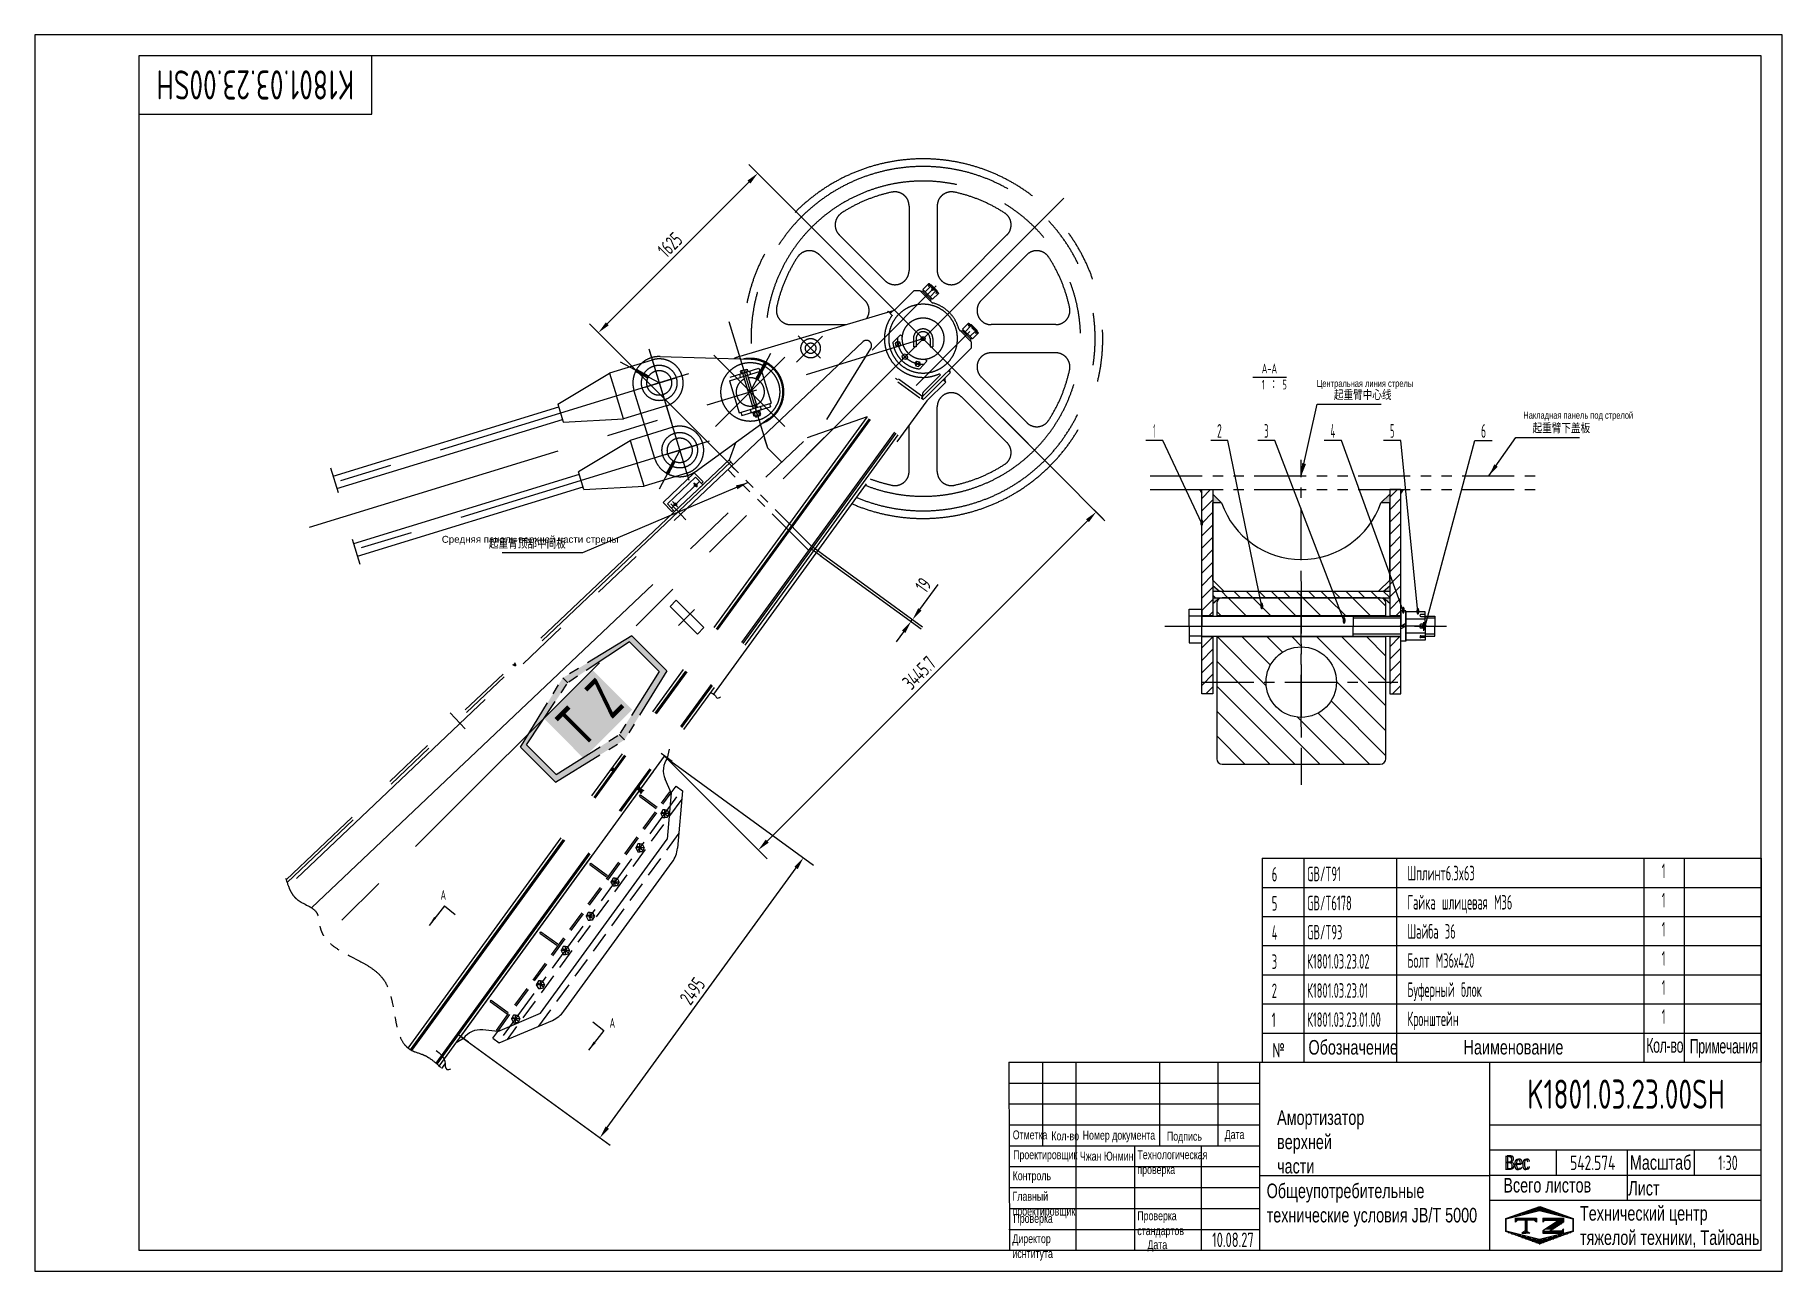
# Model space of a CAD drawing. Header units: millimetres. Extents: x 0 to 12600, y 0 to 8910.
import ezdxf
from ezdxf.enums import TextEntityAlignment as Align

# ---------------------------------------------------------------- set-up
doc = ezdxf.new("R2010")
doc.units = ezdxf.units.MM
doc.header["$LTSCALE"] = 300
for name, pattern in [('F', [0.75, 0.5, -0.25]), ('G', [2, 1.25, -0.25, 0.25, -0.25]), ('K', [2.5, 1.25, -0.25, 0.25, -0.25, 0.25, -0.25])]:
    doc.linetypes.add(name, pattern=pattern)
for name, color, linetype in [('01', 7, 'Continuous'), ('02', 1, 'Continuous'), ('04', 2, 'F'), ('05', 142, 'G'), ('07', 6, 'K'), ('08', 1, 'Continuous'), ('11', 3, 'Continuous'), ('THICK', 7, 'Continuous')]:
    doc.layers.add(name, color=color, linetype=linetype)
doc.styles.add('HZLIB', font='TXT.shx', dxfattribs={"width": 0.5, "height": 105})
doc.styles.get("Standard").update_dxf_attribs({"font": 'isocp', "width": 0.707, "bigfont": 'intecad.shx'})
doc.dimstyles.new('INTE', dxfattribs={"dimscale": 30, "dimtxt": 3.5, "dimasz": 3, "dimexe": 3, "dimexo": 0, "dimgap": 1, "dimtad": 1, "dimdec": 1, "dimdsep": 46, "dimtxsty": 'Standard', "dimcen": 0, "dimclrd": 1, "dimclre": 1, "dimclrt": 3, "dimaunit": 1, "dimadec": 0, "dimazin": 0, "dimtfac": 1, "dimtdec": 1, "dimtmove": 0, "dimatfit": 0, "dimfxl": 0, "dimarcsym": 0})
pattern_1 = [(45, (-46673.03, -13507.96), (-44.90128, 44.90128), [])]

msp = doc.modelspace()

# ---------------------------------------------------------------- texts
at = {"style": 'HZLIB', "width": 0.5}
for s, p in [('6', (8920, 2807.67)), ('GB/T91', (9174.55, 2809.91)), ('Шплинт6.3x63', (9897.51, 2815.61)), ('1', (11732.17, 2831.03)), ('5', (8920, 2597.67)), ('GB/T6178', (9174.55, 2599.91)), ('Гайка шлицевая М36', (9897.51, 2605.61)), ('1', (11732.17, 2621.03)), ('4', (8920, 2387.67)), ('GB/T93', (9174.55, 2389.91)), ('Шайба 36', (9897.51, 2395.61)), ('1', (11732.17, 2411.03)), ('3', (8920, 2177.67)), ('К1801.03.23.02', (9174.55, 2179.91)), ('Болт М36х420', (9897.51, 2185.61)), ('1', (11732.17, 2201.03)), ('2', (8920, 1967.67)), ('К1801.03.23.01', (9174.55, 1969.91)), ('Буферный блок', (9897.51, 1975.61)), ('1', (11732.17, 1991.03)), ('1', (8920, 1757.67)), ('К1801.03.23.01.00', (9174.55, 1759.91)), ('Кронштейн', (9897.51, 1765.61)), ('1', (11732.17, 1781.03))]:
    msp.add_text(s, height=105, dxfattribs=at).set_placement(p)
at = {"layer": '01', "attachment_point": 1}
for s, insert, char_height in [('{\\fArial|b0|i0|c204|p34;\\C3;Центральная линия стрелы}', (9244.74, 6423.48), 50), ('{\\fArial|b0|i0|c204|p34;\\C3;Накладная панель под стрелой}', (10734, 6193.66), 50), ('{\\fArial|b0|i0|c204|p34;\\W1;\\C3;Средняя панель верхней части стрелы}', (2934.16, 5299.46), 50), ('{\\Fisocp,intecad|c204;№}', (8924.55, 1643.58), 105), ('{\\fArial|b0|i0|c204|p34;Обозначение}', (9184.57, 1665.15), 105), ('{\\fArial|b0|i0|c204|p34;Наименование}', (10303.01, 1666.02), 105), ('{\\fArial|b0|i0|c204|p34;\\W0.607;\\T0.95;Кол-во}', (11621.06, 1678.87), 105), ('{\\fArial|b0|i0|c204|p34;\\W0.607;\\T0.95;Примечания}', (11934.78, 1673.54), 105), ('{\\fArial|b0|i0|c204|p34;Отметка}', (7051.92, 1013.64), 64.2362), ('{\\fArial|b0|i0|c204|p34;Номер документа}', (7556.14, 1011.2), 64.2362), ('{\\fArial|b0|i0|c204|p34;Дата}', (8580.37, 1016.11), 64.2362), ('{\\fArial|b0|i0|c204|p34;Кол-во}', (7330.5, 1006.25), 64.2362), ('{\\fArial|b0|i0|c204|p34;Подпись}', (8163.75, 1003.79), 64.2362), ('{\\fArial|b0|i0|c204|p34;Проектировщик}', (7054.75, 870.16), 64.2362), ('{\\fArial|b0|i0|c204|p34;\\C3;Чжан Юнмин}', (7536.43, 860.29), 64.2362), ('{\\fArial|b0|i0|c204|p34;Технологическая\\Pпроверка}', (7950.84, 870.64), 64.2362), ('{\\fArial|b0|i0|c204|p34;Вес}', (10607.53, 835.62), 104.9192), ('{\\fArial|b0|i0|c204|p34;Контроль}', (7051.06, 718.85), 64.2362), ('{\\fArial|b0|i0|c204|p34;Общеупотребительные\\Pтехнические условия \\fArial|b0|i0|c0|p34;JB/T 5000}', (8883.02, 630.54), 105), ('{\\fArial|b0|i0|c204|p34;Главный\\Pпроектировщик}', (7050.49, 571), 64.2362), ('{\\fArial|b0|i0|c204|p34;Проверка}', (7056.77, 411.24), 64.2362), ('{\\fArial|b0|i0|c204|p34;Проверка\\Pстандартов}', (7950.22, 430.33), 64.2362), ('{\\fArial|b0|i0|c204|p34;Технический центр\\Pтяжелой техники, Тайюань}', (11142.58, 468.32), 105), ('{\\fArial|b0|i0|c204|p34;Директор\\Pиснтитута}', (7049.5, 265.3), 64.2362), ('{\\fArial|b0|i0|c204|p34;Дата}', (8023.2, 222.36), 64.2362)]:
    msp.add_mtext(s, dxfattribs=dict(at, insert=insert, char_height=char_height))
at = {"layer": '01', "insert": (8958.2, 1158.59), "char_height": 105, "width": 4.2806, "attachment_point": 1}
msp.add_mtext('{\\fArial|b0|i0|c204|p34;\\C3;Амортизатор верхней части}', dxfattribs=at)
at = {"layer": '02', "width": 0.605172}
for p, p2 in [((8402.67, 5369.31), (8426.67, 5369.31)), ((8835.65, 4769.06), (8859.65, 4769.06)), ((9429.6, 4664.21), (9453.6, 4664.21)), ((9856.67, 4738.06), (9880.67, 4738.06)), ((9961.49, 4730.76), (9985.49, 4730.76)), ((10010.78, 4619.42), (10034.78, 4619.42))]:
    msp.add_text('\\M+5A1F1', height=40, dxfattribs=at).set_placement(p, p2, align=Align.FIT)
at = {"layer": '02', "color": 3, "insert": (3828.33, 5206.18), "char_height": 70, "attachment_point": 9}
msp.add_mtext('起重臂顶部中间板', dxfattribs=at)
at = {"layer": '05', "char_height": 104.9612, "attachment_point": 1}
for s, insert in [('{\\fArial|b0|i0|c204|p34;\\C250;Вес}', (10594.87, 832.54)), ('{\\fArial|b0|i0|c204|p34;\\C0;Масштаб}', (11502.53, 835.12)), ('{\\fArial|b0|i0|c204|p34;\\C0;Всего листов}', (10590.19, 671.05)), ('{\\fArial|b0|i0|c204|p34;\\C0;Лист}', (11491.38, 649.74))]:
    msp.add_mtext(s, dxfattribs=dict(at, insert=insert))
at = {"layer": '07', "color": 3, "char_height": 70, "attachment_point": 7}
for s, insert in [('起重臂中心线', (9367.97, 6277.7)), ('起重臂下盖板', (10800.48, 6038.08))]:
    msp.add_mtext(s, dxfattribs=dict(at, insert=insert))
at = {"layer": '11', "width": 0.696129}
msp.add_text('K1801.03.23.00SH', height=210, rotation=180, dxfattribs=at).set_placement((2303.03, 8655), (876.97, 8655), align=Align.FIT)
at = {"layer": '11'}
for s, height, width, p, p2 in [('1', 98.99, 0.404, (8065.82, 6006.2), (8079.81, 6006.2)), ('2', 98.99, 0.562593, (8525.09, 6006.2), (8559.06, 6006.2)), ('3', 98.99, 0.527686, (8865.5, 6006.2), (8896.39, 6006.2)), ('4', 98.99, 0.543846, (9343.3, 6006.2), (9378.29, 6006.2)), ('5', 98.99, 0.527686, (9772.74, 6006.2), (9803.63, 6006.2)), ('6', 98.99, 0.600695, (10429.43, 6006.2), (10465.08, 6006.2)), ('K1801.03.23.00SH', 210, 0.696129, (10761.97, 1170), (12188.03, 1170)), ('542.574', 105, 0.683692, (11071.68, 727.5), (11398.32, 727.5)), ('1:30', 105, 0.655288, (12139.45, 727.5), (12280.55, 727.5)), ('10.08.27', 105, 0.642055, (8490, 172.5), (8790, 172.5))]:
    msp.add_text(s, height=height, dxfattribs=dict(at, width=width)).set_placement(p, p2, align=Align.FIT)
at = {"layer": '11', "color": 3, "linetype": 'Continuous', "char_height": 70, "attachment_point": 1}
for s, insert, width in [('A-A\\P1 ： 5', (8847.8, 6541.09), 762.362), ('A', (2924.79, 2746), 93.482), ('A', (4144.05, 1824.15), 93.482)]:
    msp.add_mtext(s, dxfattribs=dict(at, insert=insert, width=width))

# ---------------------------------------------------------------- blocks, each defined once
blk = doc.blocks.new('rewr')
at = {"layer": '07', "linetype": 'K', "ltscale": 5}
for points in [[(8861, 8584), (8875, 8570), (8900, 8595)], [(9268, 8080), (9268, 8109), (9253, 8095)], [(9300, 8150), (9301, 8170), (9291, 8160)], [(9102, 7971), (9094, 7961), (9110, 7949)], [(6164, 6054), (6149, 6040), (6169, 6031), (6173, 6035)], [(6860, 5291), (6853, 5281), (6855, 5281), (6874, 5284)], [(6879, 5282), (6874, 5284), (6855, 5281), (6875, 5276)]]:
    blk.add_hatch(color=6, dxfattribs=at).paths.add_polyline_path(points)
at = {"layer": '07', "linetype": 'K'}
for points in [[(6509, 5945), (7007, 6249), (7259, 5997), (6955, 5499), (6917, 5537), (7205, 5992), (6991, 6206), (6545, 5910)], [(6509, 5945), (6205, 5447), (6457, 5195), (6955, 5499), (6917, 5537), (6462, 5249), (6248, 5463), (6545, 5910)]]:
    blk.add_hatch(color=6, dxfattribs=at).paths.add_polyline_path(points)
at = {"layer": '07', "linetype": 'K', "ltscale": 5}
h = blk.add_hatch(color=6, dxfattribs=at)
h.paths.add_polyline_path([(6869, 5303), (6860, 5291), (6875, 5276)])
h.paths.add_polyline_path([(6860, 5291), (6855, 5283), (6858, 5280), (6875, 5276)])
h.paths.add_polyline_path([(6855, 5283), (6853, 5281), (6858, 5280)])
h = blk.add_hatch(color=6, dxfattribs=at)
h.paths.add_polyline_path([(6869, 5303), (6860, 5291), (6874, 5284), (6881, 5285)])
h.paths.add_polyline_path([(6874, 5284), (6879, 5282), (6881, 5285)])
h = blk.add_hatch(color=6, dxfattribs=at)
h.paths.add_polyline_path([(7063, 5135), (7065, 5138), (7051, 5152), (7044, 5141)])
h.paths.add_polyline_path([(7061, 5166), (7051, 5152), (7065, 5138), (7070, 5143)])
h = blk.add_hatch(color=6, dxfattribs=at)
h.paths.add_polyline_path([(7066, 5139), (7061, 5131), (7076, 5110), (7084, 5121)])
h.paths.add_polyline_path([(7071, 5145), (7066, 5139), (7084, 5121), (7095, 5135)])
at = {"layer": '02'}
for points in [[(7575, 5838), (7610, 5817), (7621, 5801), (7648, 5809)], [(5597, 3259), (5658, 3182), (5674, 3124), (5702, 3127)]]:
    blk.add_spline(points, degree=3, dxfattribs=at)
at = {"layer": '07', "color": 6, "linetype": 'K', "ltscale": 5}
for p, q in [((8095, 9404), (10122, 7377)), ((10122, 9404), (8095, 7377)), ((9007, 9347), (9007, 8882)), ((9210, 9347), (9210, 8882)), ((8503, 9139), (8832, 8810)), ((9713, 9139), (9384, 8810)), ((8360, 8995), (8689, 8666)), ((9856, 8995), (9527, 8666)), ((9425, 8707), (4792, 4074)), ((9202, 8772), (8740, 8309)), ((8751, 8747), (10407, 7092)), ((8902, 8597), (9041, 8736)), ((9086, 8736), (9041, 8736)), ((9168, 8654), (9086, 8736)), ((9094, 8728), (9102, 8736)), ((9102, 8736), (9166, 8672)), ((9147, 8787), (9106, 8746)), ((9176, 8676), (9106, 8746)), ((9113, 8739), (9106, 8732)), ((9166, 8771), (9124, 8728)), ((9157, 8783), (9146, 8773)), ((9151, 8768), (9146, 8773)), ((9155, 8785), (9147, 8787)), ((9161, 8779), (9151, 8768)), ((9216, 8724), (9155, 8785)), ((9201, 8736), (9159, 8693)), ((9165, 8777), (9164, 8776)), ((9165, 8777), (9208, 8735)), ((9169, 8777), (9165, 8777)), ((9190, 8739), (9167, 8761)), ((9181, 8759), (9168, 8746)), ((9168, 8746), (9177, 8738)), ((9208, 8739), (9169, 8777)), ((9218, 8717), (9176, 8676)), ((9189, 8751), (9177, 8738)), ((9209, 8731), (9199, 8720)), ((9199, 8720), (9203, 8716)), ((9214, 8726), (9203, 8716)), ((9208, 8735), (9206, 8734)), ((9208, 8739), (9208, 8735)), ((9216, 8724), (9218, 8717)), ((8900, 8595), (7786, 8263)), ((8857, 8588), (8849, 8580)), ((8886, 8559), (8857, 8588)), ((8902, 8597), (9013, 8486)), ((9166, 8672), (9159, 8664)), ((9170, 8683), (9163, 8676)), ((7707, 8514), (7985, 7605)), ((8152, 8492), (8554, 8492)), ((9372, 8451), (9454, 8369)), ((9389, 8449), (9381, 8441)), ((9454, 8385), (9389, 8449)), ((9434, 8500), (9393, 8459)), ((9393, 8459), (9464, 8389)), ((9400, 8452), (9393, 8445)), ((9453, 8484), (9411, 8441)), ((9444, 8496), (9433, 8486)), ((9438, 8481), (9433, 8486)), ((9442, 8498), (9434, 8500)), ((9448, 8492), (9438, 8481)), ((9503, 8437), (9442, 8498)), ((9488, 8448), (9446, 8406)), ((9452, 8490), (9451, 8489)), ((9495, 8448), (9452, 8490)), ((9456, 8490), (9452, 8490)), ((9456, 8490), (9495, 8452)), ((9456, 8472), (9479, 8450)), ((9496, 8444), (9486, 8433)), ((9495, 8448), (9493, 8446)), ((9495, 8452), (9495, 8448)), ((10065, 8492), (9599, 8492)), ((8673, 8369), (4530, 4444)), ((4683, 7033), (9108, 8391)), ((7130, 8317), (7419, 7371)), ((8195, 8221), (8382, 8408)), ((8369, 8250), (8207, 8412)), ((8414, 7809), (8731, 8321)), ((8945, 8419), (8890, 8363)), ((8908, 8357), (8915, 8364)), ((8913, 8337), (8908, 8357)), ((8912, 8336), (8942, 8366)), ((8913, 8365), (8941, 8338)), ((8933, 8332), (8913, 8337)), ((8921, 8371), (8915, 8364)), ((8941, 8365), (8921, 8371)), ((8940, 8339), (8933, 8332)), ((8940, 8339), (8947, 8345)), ((8947, 8345), (8941, 8365)), ((8945, 8419), (8960, 8404)), ((9038, 8391), (9038, 8331)), ((9058, 8331), (9038, 8331)), ((9057, 8053), (9446, 8442)), ((9058, 8391), (9058, 8331)), ((9454, 8323), (9102, 7971)), ((9158, 8391), (9158, 8331)), ((9158, 8331), (9178, 8331)), ((9178, 8391), (9178, 8331)), ((9446, 8377), (9454, 8385)), ((9457, 8396), (9450, 8388)), ((9454, 8369), (9454, 8323)), ((9505, 8430), (9464, 8389)), ((9486, 8433), (9490, 8429)), ((9501, 8439), (9490, 8429)), ((9503, 8437), (9505, 8430)), ((7154, 8237), (6847, 8143)), ((7205, 8072), (6925, 8221)), ((7134, 8303), (7293, 7785)), ((7210, 8262), (7869, 8242)), ((7598, 8271), (8112, 7757)), ((8112, 8257), (7612, 7757)), ((7862, 8007), (8011, 8287)), ((7903, 8101), (7966, 8218)), ((7916, 8094), (7979, 8211)), ((7957, 8205), (7965, 8219)), ((7972, 8197), (7980, 8211)), ((8958, 8266), (8965, 8273)), ((8963, 8246), (8958, 8266)), ((8962, 8245), (8992, 8275)), ((8963, 8274), (8991, 8246)), ((8983, 8240), (8963, 8246)), ((8971, 8279), (8965, 8273)), ((8991, 8274), (8971, 8279)), ((8990, 8247), (8983, 8240)), ((8990, 8247), (8997, 8254)), ((8997, 8254), (8991, 8274)), ((9056, 8223), (9049, 8216)), ((9049, 8216), (9055, 8196)), ((9053, 8195), (9084, 8225)), ((9083, 8196), (9055, 8224)), ((9055, 8196), (9075, 8190)), ((9056, 8223), (9063, 8229)), ((9063, 8229), (9083, 8224)), ((9075, 8190), (9081, 8197)), ((9136, 8228), (9081, 8172)), ((9088, 8204), (9081, 8197)), ((9083, 8224), (9088, 8204)), ((9122, 8242), (9136, 8228)), ((9315, 8184), (9203, 8295)), ((10065, 8289), (9599, 8289)), ((7417, 8137), (4757, 7321)), ((5395, 3276), (8909, 8107)), ((5412, 3265), (8930, 8102)), ((5421, 3260), (8926, 8080)), ((6473, 7919), (6847, 8143)), ((6847, 8143), (6898, 7978)), ((7122, 8107), (7033, 8155)), ((7047, 8146), (7033, 8154)), ((7129, 8120), (7040, 8168)), ((7055, 8161), (7041, 8169)), ((7103, 8041), (7324, 8109)), ((7711, 8088), (7943, 8158)), ((7711, 8088), (7782, 7856)), ((7717, 8114), (7923, 8178)), ((7783, 8135), (7790, 8112)), ((7814, 8164), (7790, 8156)), ((7790, 8156), (7795, 8139)), ((7795, 8139), (7820, 8146)), ((7805, 8142), (7800, 8160)), ((7805, 8142), (7883, 7887)), ((7814, 8164), (7839, 8171)), ((7844, 8153), (7820, 8146)), ((7834, 8150), (7829, 8168)), ((7834, 8150), (7912, 7896)), ((7839, 8171), (7844, 8153)), ((7856, 8157), (7863, 8134)), ((7923, 8178), (7930, 8155)), ((7943, 8158), (8013, 7927)), ((8909, 8107), (8924, 8096)), ((8926, 8080), (9085, 7965)), ((8930, 8102), (9105, 7975)), ((9234, 8130), (9108, 8005)), ((9305, 8146), (9117, 7958)), ((9271, 8077), (9136, 7942)), ((9234, 8130), (9226, 8138)), ((9271, 8077), (9253, 8095)), ((9268, 8080), (9268, 8109)), ((9305, 8146), (9291, 8160)), ((9300, 8150), (9301, 8170)), ((9856, 7786), (9527, 8115)), ((5596, 3168), (9096, 7981)), ((5604, 3162), (9105, 7975)), ((5619, 3148), (9117, 7958)), ((6948, 7813), (6898, 7978)), ((7022, 8016), (7073, 7851)), ((7598, 5828), (9137, 7944)), ((9110, 7949), (9094, 7961)), ((9110, 7949), (9102, 7971)), ((9713, 7642), (9384, 7971)), ((4853, 7399), (6480, 7899)), ((6473, 7919), (6513, 7791)), ((6513, 7788), (6948, 7813)), ((7255, 7907), (6948, 7813)), ((7073, 7851), (7120, 7696)), ((7464, 7431), (7999, 7817)), ((7782, 7856), (8013, 7927)), ((7794, 7860), (7801, 7837)), ((7801, 7837), (8008, 7900)), ((7861, 7881), (7868, 7858)), ((7877, 7907), (7891, 7912)), ((7886, 7888), (7880, 7908)), ((7906, 7916), (7891, 7912)), ((7900, 7833), (7902, 7826)), ((7902, 7826), (7916, 7830)), ((7909, 7895), (7903, 7915)), ((7905, 7827), (7903, 7834)), ((7931, 7835), (7916, 7830)), ((7928, 7834), (7926, 7841)), ((7929, 7841), (7931, 7835)), ((7934, 7903), (7941, 7880)), ((8001, 7923), (8008, 7900)), ((8705, 7828), (8273, 7675)), ((9210, 7434), (9210, 7899)), ((4881, 7310), (6507, 7809)), ((5797, 5329), (8414, 7809)), ((7303, 7752), (6996, 7657)), ((7120, 7696), (7171, 7530)), ((9007, 7434), (9007, 7764)), ((7566, 7652), (4864, 6823)), ((6622, 7434), (6996, 7657)), ((6996, 7657), (7047, 7492)), ((7353, 7586), (7204, 7306)), ((7252, 7555), (7488, 7627)), ((7756, 7641), (7709, 7514)), ((7963, 7676), (7985, 7605)), ((7985, 7605), (8091, 7499)), ((7712, 7521), (4514, 4491)), ((7721, 7502), (4521, 4470)), ((4835, 7459), (4889, 7281)), ((7097, 7327), (7047, 7492)), ((7264, 7436), (7256, 7422)), ((7305, 7511), (7257, 7421)), ((7318, 7504), (7270, 7415)), ((7709, 7514), (7738, 7485)), ((5002, 6914), (6629, 7413)), ((5029, 6824), (6656, 7323)), ((6662, 7303), (6623, 7431)), ((6662, 7303), (7097, 7327)), ((7404, 7422), (7097, 7327)), ((7233, 7211), (7458, 7424)), ((7467, 7392), (7265, 7200)), ((7279, 7428), (7271, 7414)), ((7496, 7361), (7293, 7170)), ((7519, 7337), (7316, 7146)), ((7482, 7321), (7454, 7351)), ((7458, 7424), (7521, 7358)), ((7519, 7337), (7467, 7392)), ((7510, 7347), (7521, 7358)), ((7233, 7211), (7296, 7144)), ((7316, 7146), (7265, 7200)), ((7288, 7200), (7397, 7085)), ((7298, 7174), (7348, 7222)), ((7300, 7218), (7340, 7176)), ((7335, 7181), (7309, 7209)), ((7296, 7144), (7307, 7155)), ((5048, 6764), (4993, 6943)), ((7283, 6460), (7328, 6506)), ((7481, 6262), (7283, 6460)), ((7526, 6308), (7328, 6506)), ((7345, 6324), (7459, 6438)), ((7481, 6262), (7526, 6308)), ((6173, 6035), (6164, 6054)), ((6169, 6031), (6149, 6040)), ((6171, 6033), (6157, 6047)), ((6171, 6033), (6157, 6047)), ((5697, 5693), (5806, 5578)), ((4698, 4288), (5803, 5335)), ((6881, 5285), (6869, 5303)), ((6881, 5285), (6853, 5281)), ((6853, 5281), (6875, 5276)), ((6879, 5282), (6860, 5291)), ((7070, 5143), (7061, 5166)), ((7063, 5135), (7044, 5141)), ((7065, 5138), (7049, 5149)), ((7065, 5138), (7051, 5152)), ((7061, 5131), (7076, 5110)), ((7071, 5145), (7095, 5135)), ((5637, 3131), (5661, 3164))]:
    blk.add_line(p, q, dxfattribs=at)
at = {"layer": '07', "color": 6, "linetype": 'K'}
for p, q in [((7882, 7854), (7907, 7862)), ((7890, 7830), (7882, 7854)), ((7905, 7869), (7883, 7862)), ((7883, 7862), (7885, 7855)), ((7885, 7855), (7907, 7862)), ((7914, 7837), (7890, 7830)), ((7900, 7833), (7892, 7857)), ((7907, 7862), (7900, 7867)), ((7904, 7871), (7907, 7860)), ((7905, 7869), (7926, 7875)), ((7905, 7869), (7911, 7863)), ((7915, 7836), (7906, 7863)), ((7931, 7869), (7907, 7862)), ((7929, 7868), (7907, 7862)), ((7914, 7837), (7939, 7844)), ((7929, 7841), (7921, 7866)), ((7926, 7875), (7929, 7868)), ((7939, 7844), (7931, 7869)), ((8284, 6863), (7700, 7447)), ((8306, 6894), (7727, 7473)), ((8375, 6821), (8295, 6879)), ((8386, 6836), (8306, 6894)), ((7007, 6249), (6509, 5945)), ((6991, 6206), (6545, 5910)), ((6991, 6206), (7205, 5992)), ((7007, 6249), (7259, 5997)), ((6205, 5447), (6509, 5945)), ((6545, 5910), (6509, 5945)), ((6545, 5910), (6509, 5945)), ((7205, 5992), (6917, 5537)), ((7259, 5997), (6955, 5499)), ((6248, 5463), (6545, 5910)), ((6205, 5447), (6457, 5195)), ((6248, 5463), (6462, 5249)), ((6457, 5195), (6955, 5499)), ((6462, 5249), (6917, 5537)), ((6917, 5537), (6955, 5499)), ((6917, 5537), (6955, 5499)), ((7299, 5342), (7219, 5400)), ((5829, 3321), (5749, 3379))]:
    blk.add_line(p, q, dxfattribs=at)
at = {"layer": '07', "color": 6, "linetype": 'K', "ltscale": 5}
for centre, radius in [((9179, 8749), 5.25), ((9108, 8391), 150), ((8297, 8322), 70), ((8297, 8322), 38), ((9108, 8391), 13.9), ((7205, 8072), 128), ((7862, 8007), 212), ((7205, 8072), 89.5), ((7353, 7587), 128), ((7353, 7586), 89.5), ((7468, 7335), 8.75), ((7321, 7196), 8.75)]:
    blk.add_circle(centre, radius, dxfattribs=at)
for centre, radius, start, end in [((9108, 8391), 1296, 246.7472, 185.2182), ((9108, 8391), 1241, 247.3165, 184.7134), ((9108, 8391), 1136, 248.5718, 183.601), ((9108, 8391), 1080, 102.0097, 122.9903), ((8905, 9347), 102, 360, 102.0097), ((9312, 9347), 102, 77.9903, 180), ((9108, 8391), 1080, 57.0097, 77.9903), ((8576, 9211), 102, 122.9903, 225), ((9641, 9211), 102, 315, 57.0097), ((9108, 8391), 1080, 147.0097, 167.9903), ((8288, 8923), 102, 45, 147.0097), ((9928, 8923), 102, 32.9903, 135), ((9108, 8391), 1080, 12.0097, 32.9903), ((8905, 8882), 102, 225, 360), ((9312, 8882), 102, 180, 315), ((9128, 8729), 61.2, 62.4351, 71.9567), ((9148, 8765), 18.9, 15.7192, 44.352), ((9060, 8618), 186, 49.4, 55.2413), ((9048, 8629), 186, 34.7587, 40.6), ((9196, 8717), 18.9, 45.648, 74.2808), ((9159, 8698), 61.2, 18.0433, 27.5649), ((8152, 8594), 102, 167.9903, 270), ((8617, 8594), 102, 325.0758, 45), ((9108, 8391), 248, 45, 135), ((9186, 8672), 25, 225, 254.5573), ((9108, 8391), 267, 15.4427, 74.5573), ((9599, 8594), 102, 135, 270), ((10065, 8594), 102, 270, 12.0097), ((9108, 8391), 279, 142.8281, 295.0926), ((9108, 8391), 248, 135, 225), ((9108, 8391), 70, 0, 180), ((9108, 8391), 248, 315, 45), ((9390, 8468), 25, 195.4427, 225), ((9415, 8442), 61.2, 62.4351, 71.9567), ((9435, 8478), 18.9, 15.7192, 44.352), ((9347, 8331), 186, 49.4, 55.2413), ((9335, 8342), 186, 34.7587, 40.6), ((9483, 8430), 18.9, 45.648, 74.2808), ((8699, 8341), 37.9, 328.1254, 134.5847), ((9108, 8391), 220, 187.1471, 262.8529), ((9108, 8391), 185, 178.1363, 271.8637), ((9108, 8391), 50, 0, 180), ((9446, 8411), 61.2, 18.0433, 27.5649), ((7205, 8072), 190, 132.1257, 197), ((7205, 8072), 190, 87.7569, 132.1257), ((7205, 8072), 173, 287.0608, 107.0608), ((7862, 8007), 267, 106.5913, 116.5946), ((7862, 8007), 242, 292.4216, 101.5784), ((7862, 8007), 235, 305.745, 88.255), ((7862, 8007), 219, 59.7756, 64.2244), ((9108, 8391), 248, 225, 315), ((9599, 8187), 102, 90, 225), ((10065, 8187), 102, 347.9903, 90), ((7244, 8051), 219, 149.7756, 154.2244), ((7862, 8007), 102, 115.4565, 278.5435), ((7862, 8007), 102, 295.4565, 98.5435), ((9108, 8391), 1080, 327.0097, 347.9903), ((9122, 7991), 19, 135, 225), ((9312, 7899), 102, 45, 180), ((7353, 7587), 173, 287.0608, 107.0608), ((9928, 7858), 102, 225, 327.0097), ((9641, 7570), 102, 302.9903, 45), ((7353, 7586), 190, 197, 261.7104), ((7374, 7625), 219, 239.7756, 244.2244), ((8905, 7434), 102, 257.9903, 360), ((9312, 7434), 102, 180, 282.0097), ((9108, 8391), 1080, 282.0097, 302.9903), ((7353, 7586), 190, 261.7104, 305.745), ((9108, 8391), 1080, 249.354, 257.9903)]:
    blk.add_arc(centre, radius, start, end, dxfattribs=at)
at = {"layer": '07', "color": 6, "linetype": 'K'}
blk.add_spline([(4511, 4503), (4593, 4349), (4737, 4249), (4759, 4150), (5221, 3765), (5421, 3260), (5505, 3228), (5637, 3131)], degree=3, dxfattribs=at)
at = {"layer": '07', "color": 6, "linetype": 'K', "insert": (6445, 5651), "char_height": 300, "width": 1341.1, "attachment_point": 1, "rotation": 45}
blk.add_mtext('{\\f黑体|b0|i0|c134|p2;T Z}', dxfattribs=at)
blk = doc.blocks.new('*U18')
at = {"layer": '01'}
for p, q in [((-27.2, 9), (-27.2, 0)), ((0, 9), (-27.2, 9)), ((-27.2, 0), (0, 0)), ((0, 0), (-5.2, 9)), ((0, 9), (5.2, 0)), ((0, 9), (27.2, 9)), ((27.2, 0), (0, 0)), ((27.2, 9), (27.2, 0))]:
    blk.add_line(p, q, dxfattribs=at)
at = {"layer": '05'}
blk.add_line((0, 11.1), (0, -2.1), dxfattribs=at)
blk = doc.blocks.new('*U19')
at = {"layer": '01'}
for p, q in [((-34.6, 25.4), (0, 25.4)), ((-34.6, 3.5), (-34.6, 25.4)), ((-34.6, 20.8), (-27.3, 20.8)), ((-27.3, 17.3), (-34.6, 17.3)), ((-34.6, 12.7), (0, 12.7)), ((-34.6, 3.5), (-27.3, 3.5)), ((-25.6, 19.1), (-25.6, 19.1)), ((-25.6, 1.8), (-25.6, 0)), ((-25.6, -1.8), (-25.6, 0)), ((0, 25.4), (0, 0)), ((0, -25.4), (0, 0)), ((-34.6, -3.5), (-34.6, -25.4)), ((-34.6, -3.5), (-27.3, -3.5)), ((-34.6, -12.7), (0, -12.7)), ((-27.3, -17.3), (-34.6, -17.3)), ((-34.6, -20.8), (-27.3, -20.8)), ((-34.6, -25.4), (0, -25.4)), ((-25.6, -19.1), (-25.6, -19.1))]:
    blk.add_line(p, q, dxfattribs=at)
for centre, start, end in [((-27.3, 19.1), 0, 90), ((-27.3, 19.1), 270, 0), ((-27.3, 1.7), 0.0941, 90), ((-27.3, -1.7), 270.0001, 359.9059), ((-27.3, -19.1), 0, 90), ((-27.3, -19.1), 270, 0)]:
    blk.add_arc(centre, 1.75, start, end, dxfattribs=at)
at = {"layer": '05'}
blk.add_line((-37.8, 0), (4.4, 0), dxfattribs=at)
blk = doc.blocks.new('*D24')
at = {"layer": '08', "color": 1, "lineweight": -2}
for p, q in [((5675, 5172), (6402, 4643)), ((5664, 5157), (6391, 4628)), ((6382, 4769), (6513, 4949)), ((6318, 4681), (6329, 4696)), ((6265, 4608), (6212, 4535))]:
    blk.add_line(p, q, dxfattribs=at)
at = {"layer": '08', "color": 1}
for points in [[(6253, 4617), (6277, 4599), (6318, 4681)], [(6370, 4778), (6394, 4760), (6329, 4696)]]:
    blk.add_solid(points, dxfattribs=at)
at = {"layer": 'DEFPOINTS', "color": 0}
for p in [(5675, 5172), (5664, 5157), (6329, 4696)]:
    blk.add_point(p, dxfattribs=at)
at = {"layer": '08', "color": 3, "insert": (6407, 4944), "char_height": 105, "attachment_point": 5, "rotation": 53.971}
blk.add_mtext('19', dxfattribs=at)
blk = doc.blocks.new('*D25')
at = {"layer": '08', "color": 1, "lineweight": -2}
for p, q in [((6218, 6907), (5149, 7977)), ((4127, 6828), (5149, 7849)), ((5069, 5758), (4000, 6828))]:
    blk.add_line(p, q, dxfattribs=at)
at = {"layer": '08', "color": 1}
for points in [[(5138, 7860), (5160, 7839), (5213, 7913)], [(4117, 6838), (4138, 6817), (4064, 6764)]]:
    blk.add_solid(points, dxfattribs=at)
at = {"layer": 'DEFPOINTS', "color": 0}
for p in [(5213, 7913), (6218, 6907), (5069, 5758)]:
    blk.add_point(p, dxfattribs=at)
at = {"layer": '08', "color": 3, "insert": (4580, 7397), "char_height": 105, "attachment_point": 5, "rotation": 45}
blk.add_mtext('1625', dxfattribs=at)
blk = doc.blocks.new('*U26')
at = {"layer": '01'}
for p, q in [((0, 30), (-28, 15)), ((-28, 15), (-28, 0)), ((-28, -15), (-28, 0)), ((28, 15), (0, 30)), ((28, 0), (28, 15)), ((28, 0), (28, -15)), ((0, -30), (-28, -15)), ((28, -15), (0, -30))]:
    blk.add_line(p, q, dxfattribs=at)
at = {"layer": '05'}
for p, q in [((-29, 0), (29, 0)), ((0, -32), (0, 32))]:
    blk.add_line(p, q, dxfattribs=at)
blk = doc.blocks.new('*D27')
at = {"layer": '08', "color": 1, "lineweight": -2}
for p, q in [((6977, 6149), (7717, 5408)), ((5281, 3099), (7590, 5408)), ((4541, 3712), (5281, 2972))]:
    blk.add_line(p, q, dxfattribs=at)
at = {"layer": '08', "color": 1}
for points in [[(7580, 5419), (7601, 5398), (7654, 5472)], [(5270, 3110), (5292, 3088), (5217, 3035)]]:
    blk.add_solid(points, dxfattribs=at)
at = {"layer": 'DEFPOINTS', "color": 0}
for p in [(6977, 6149), (7654, 5472), (4541, 3712)]:
    blk.add_point(p, dxfattribs=at)
at = {"layer": '08', "color": 3, "insert": (6377, 4312), "char_height": 105, "attachment_point": 5, "rotation": 45}
blk.add_mtext('3445.7', dxfattribs=at)
blk = doc.blocks.new('*D28')
at = {"layer": '08', "color": 1, "lineweight": -2}
for p, q in [((4559, 3694), (5615, 2926)), ((4128, 1034), (5489, 2906)), ((3091, 1676), (4148, 908))]:
    blk.add_line(p, q, dxfattribs=at)
at = {"layer": '08', "color": 1}
for points in [[(5477, 2915), (5502, 2897), (5542, 2979)], [(4116, 1042), (4140, 1025), (4075, 961)]]:
    blk.add_solid(points, dxfattribs=at)
at = {"layer": 'DEFPOINTS', "color": 0}
for p in [(4559, 3694), (5542, 2979), (3091, 1676)]:
    blk.add_point(p, dxfattribs=at)
at = {"layer": '08', "color": 3, "insert": (4742, 2018), "char_height": 105, "attachment_point": 5, "rotation": 53.9698}
blk.add_mtext('2495', dxfattribs=at)
blk = doc.blocks.new('*U36', base_point=(251.96, 168.31))
at = {"layer": '01'}
for p, q in [((251.96, 168.31), (251.96, 182.31)), ((195.96, 168.31), (251.96, 168.31))]:
    blk.add_line(p, q, dxfattribs=at)
blk = doc.blocks.new('*U37')
at = {"layer": '04'}
blk.add_blockref('*U36', (0, 0), dxfattribs=at)
blk = doc.blocks.new('*U38')
at = {"layer": '01'}
for points in [[(415, 292), (25, 292)], [(25, 292), (25, 5)], [(415, 5), (415, 292)], [(25, 5), (415, 5)]]:
    blk.add_lwpolyline(points, dxfattribs=at)
at = {"layer": '02'}
for points in [[(420, 297), (0, 297)], [(0, 297), (0, 0)], [(420, 0), (420, 297)], [(0, 0), (420, 0)]]:
    blk.add_lwpolyline(points, dxfattribs=at)
blk = doc.blocks.new('*X50')
at = {"color": 0}
for p, q in [((127.06, 7.8), (132.06, 7.8)), ((127.06, 7.5), (132.06, 7.5)), ((127.06, 7.2), (127.32, 7.2)), ((127.84, 5.4), (129.64, 5.4)), ((128.3, 5.7), (130.1, 5.7)), ((128.77, 6), (130.57, 6)), ((129.23, 6.3), (131.04, 6.3)), ((129.7, 6.6), (131.51, 6.6)), ((130.16, 6.9), (131.98, 6.9)), ((130.62, 7.2), (132.06, 7.2))]:
    blk.add_line(p, q, dxfattribs=at)
blk = doc.blocks.new('*X51')
at = {"color": 0}
for p, q in [((127.06, 4.8), (132.06, 4.8)), ((127.06, 4.5), (132.06, 4.5)), ((131.84, 5.1), (132.06, 5.1))]:
    blk.add_line(p, q, dxfattribs=at)
blk = doc.blocks.new('*X49')
at = {"color": 0}
for p, q in [((122.34, 4.5), (123.72, 4.5)), ((122.82, 4.8), (123.24, 4.8))]:
    blk.add_line(p, q, dxfattribs=at)
blk = doc.blocks.new('*X48')
at = {"color": 0}
for p, q in [((120.53, 7.8), (125.53, 7.8)), ((120.53, 7.5), (125.53, 7.5)), ((120.53, 7.2), (120.79, 7.2)), ((125.27, 7.2), (125.53, 7.2))]:
    blk.add_line(p, q, dxfattribs=at)
blk = doc.blocks.new('*X47')
at = {"color": 0}
for p, q in [((119.8, 8.4), (120.72, 8.4)), ((120.66, 8.7), (121.92, 8.7)), ((121.52, 9), (123.12, 9)), ((122.38, 9.3), (124.32, 9.3)), ((123.24, 9.6), (125.52, 9.6)), ((124.1, 9.9), (128.52, 9.9)), ((124.97, 10.2), (127.67, 10.2)), ((125.83, 10.5), (126.82, 10.5)), ((127.02, 9.6), (129.37, 9.6)), ((128.22, 9.3), (130.22, 9.3)), ((129.42, 9), (131.07, 9)), ((130.62, 8.7), (131.92, 8.7)), ((131.82, 8.4), (132.77, 8.4)), ((118.22, 7.8), (118.32, 7.8)), ((118.22, 7.5), (118.27, 7.5)), ((118.22, 7.2), (118.27, 7.2)), ((118.22, 6.9), (118.27, 6.9)), ((118.22, 6.6), (118.27, 6.6)), ((118.22, 6.3), (118.27, 6.3)), ((118.22, 6), (118.27, 6)), ((118.22, 5.7), (118.27, 5.7)), ((118.22, 5.4), (118.27, 5.4)), ((118.22, 5.1), (118.27, 5.1)), ((118.22, 4.8), (118.27, 4.8)), ((118.79, 4.5), (119.42, 4.5)), ((118.94, 8.1), (119.52, 8.1)), ((119.61, 4.2), (120.62, 4.2)), ((131.92, 4.2), (132.95, 4.2)), ((133.02, 8.1), (133.62, 8.1)), ((133.12, 4.5), (133.76, 4.5)), ((134.22, 7.8), (134.32, 7.8)), ((134.27, 7.5), (134.32, 7.5)), ((134.27, 7.2), (134.32, 7.2)), ((134.27, 6.9), (134.32, 6.9)), ((134.27, 6.6), (134.32, 6.6)), ((134.27, 6.3), (134.32, 6.3)), ((134.27, 6), (134.32, 6)), ((134.27, 5.7), (134.32, 5.7)), ((134.27, 5.4), (134.32, 5.4)), ((134.27, 5.1), (134.32, 5.1)), ((134.27, 4.8), (134.32, 4.8)), ((120.43, 3.9), (121.82, 3.9)), ((121.26, 3.6), (123.02, 3.6)), ((122.08, 3.3), (124.22, 3.3)), ((122.91, 3), (125.42, 3)), ((123.73, 2.7), (128.89, 2.7)), ((124.55, 2.4), (128.07, 2.4)), ((125.38, 2.1), (127.26, 2.1)), ((126.2, 1.8), (126.45, 1.8)), ((127.12, 3), (129.7, 3)), ((128.32, 3.3), (130.51, 3.3)), ((129.52, 3.6), (131.32, 3.6)), ((130.72, 3.9), (132.14, 3.9))]:
    blk.add_line(p, q, dxfattribs=at)

# ---------------------------------------------------------------- dimensions: what is measured, and where the dimension line sits
at = {"layer": '08'}
for p1, p2, distance, picture, middle in [((5069.26, 5758.38), (6218.32, 6907.44), 1422.25, '*D25', (4579.77, 7396.93)), ((4540.61, 3712.15), (6977.11, 6148.65), -957.01, '*D27', (6377.23, 4312.03)), ((5663.54, 5157.03), (5674.72, 5172.39), -809.23, '*D24', (6407.17, 4943.93)), ((3090.92, 1676.46), (4558.54, 3694.22), -1216.58, '*D28', (4741.86, 2018.27))]:
    dim = msp.add_aligned_dim(p1=p1, p2=p2, distance=distance, dimstyle='INTE', dxfattribs=at)
    dim.commit()
    dim.dimension.update_dxf_attribs({"geometry": picture, "text_midpoint": middle})

# ---------------------------------------------------------------- hatches: boundary and pattern name
at = {"layer": '01'}
h = msp.add_hatch(color=256, dxfattribs=at)
h.paths.add_polyline_path([(8414.67, 5633.06), (8405.48, 5621.36), (8414.67, 5607.73)])
h.paths.add_polyline_path([(8414.67, 5633.06), (8397.59, 5633.06), (8405.48, 5621.36)])
h = msp.add_hatch(color=256, dxfattribs=at)
h.paths.add_polyline_path([(8494.67, 5600.38), (8494.67, 5537.06), (8558.5, 5537.06)])
h.paths.add_polyline_path([(8494.67, 4938.07), (8494.67, 4901.06), (8539.45, 4901.06)])
h.paths.add_polyline_path([(8542.87, 4853.06), (8494.67, 4853.06), (8494.67, 4810.7)])
h = msp.add_hatch(color=256, dxfattribs=at)
h.paths.add_polyline_path([(9770.67, 5600.38), (9770.67, 5537.06), (9706.83, 5537.06)])
h.paths.add_polyline_path([(9770.67, 4938.07), (9770.67, 4901.06), (9725.89, 4901.06)])
h.paths.add_polyline_path([(9722.46, 4853.06), (9770.67, 4853.06), (9770.67, 4810.7)])
h = msp.add_hatch(color=256, dxfattribs=at)
h.paths.add_polyline_path([(9850.67, 5633.06), (9859.86, 5621.36), (9850.67, 5607.73)])
h.paths.add_polyline_path([(9850.67, 5633.06), (9867.75, 5633.06), (9859.86, 5621.36)])
msp.add_hatch(color=256, dxfattribs=at).paths.add_polyline_path([(3956.41, 3696.62), (4306.83, 4047.04), (4020.46, 4333.41), (3670.04, 3982.99)])
msp.add_hatch(color=256, dxfattribs=at).paths.add_polyline_path([(3956.41, 3696.62), (4306.83, 4047.04), (4020.46, 4333.41), (3670.04, 3982.99)])
at = {"layer": '02', "linetype": 'Continuous'}
h = msp.add_hatch(dxfattribs=at)
h.set_pattern_fill('LINE', color=1, scale=20, angle=45, style=0)
h.set_pattern_definition(pattern_1)
h.paths.add_polyline_path([(8414.67, 4725.06), (8494.67, 4725.06), (8494.67, 5633.06), (8414.67, 5633.06)])
h.paths.add_polyline_path([(8414.67, 4245.06), (8494.67, 4245.06), (8494.67, 4573.06), (8414.67, 4573.06), (8414.67, 4527.48)])
h.paths.add_polyline_path([(8414.67, 4161.06), (8494.67, 4161.06), (8494.67, 4245.06), (8414.67, 4245.06)])
h = msp.add_hatch(dxfattribs=at)
h.set_pattern_fill('LINE', color=1, scale=20, angle=45, style=0)
h.set_pattern_definition(pattern_1)
h.paths.add_polyline_path([(9850.67, 5633.06), (9770.67, 5633.06), (9770.67, 4725.06), (9850.67, 4725.06), (9850.67, 4758.06)])
h.paths.add_polyline_path([(9850.67, 4573.06), (9770.67, 4573.06), (9770.67, 4161.06), (9850.67, 4161.06)])
h = msp.add_hatch(dxfattribs=at)
h.set_pattern_fill('LINE', color=1, scale=20, angle=135, style=0)
h.set_pattern_definition([(135, (-46673.03, -13507.96), (-44.90128, -44.90128), [])])
h.paths.add_polyline_path([(8574.67, 4901.06), (8494.67, 4901.06), (8494.67, 4853.06), (9132.67, 4853.06), (9132.67, 4901.06)])
h.paths.add_polyline_path([(9132.67, 4901.06), (9132.67, 4853.06), (9702.67, 4853.06), (9770.67, 4853.06), (9770.67, 4901.06), (9682.57, 4901.06)])
h = msp.add_hatch(dxfattribs=at)
h.set_pattern_fill('LINE', color=1, scale=40, angle=135, style=0)
h.set_pattern_definition([(135, (-46673.03, -13507.96), (-89.80256, -89.80256), [])])
h.paths.add_polyline_path([(8878.67, 4245.06), (8522.67, 4245.06), (8522.67, 3693.06, 0.41421356), (8562.67, 3653.06), (9132.67, 3653.06), (9132.67, 3991.06, -0.41421356)])
h.paths.add_polyline_path([(8522.67, 4573.06), (8522.67, 4245.06), (8878.67, 4245.06, -0.41421356), (9132.67, 4499.06), (9132.67, 4573.06)])
h.paths.add_polyline_path([(9386.67, 4245.06), (9742.67, 4245.06), (9742.67, 4573.06), (9132.67, 4573.06), (9132.67, 4499.06, -0.41421356)])
h.paths.add_polyline_path([(9132.67, 3991.06), (9132.67, 3653.06), (9702.67, 3653.06, 0.41421356), (9742.67, 3693.06), (9742.67, 4245.06), (9386.67, 4245.06, -0.41421356)])
h.paths.add_polyline_path([(9742.67, 4725.06), (9742.67, 4813.06, 0.41421356), (9702.67, 4853.06), (9132.67, 4853.06), (9132.67, 4725.06)])
h.paths.add_polyline_path([(9132.67, 4725.06), (9132.67, 4853.06), (8562.67, 4853.06, 0.41421356), (8522.67, 4813.06), (8522.67, 4725.06)])

# ---------------------------------------------------------------- linework, layer by layer
for p, q in [((8850, 2975.67), (8850, 1505.67)), ((8850, 2975.67), (12450, 2975.67)), ((9150, 2975.67), (9150, 1505.67)), ((9818.25, 2975.67), (9818.25, 1505.67)), ((11602.46, 2975.67), (11602.46, 1505.67)), ((11892.99, 2975.67), (11892.99, 1505.67)), ((12450, 2975.67), (12450, 1505.67)), ((8850, 2765.67), (12450, 2765.67)), ((8850, 2555.67), (12450, 2555.67)), ((8850, 2345.67), (12450, 2345.67)), ((8850, 2135.67), (12450, 2135.67)), ((8850, 1925.67), (12450, 1925.67)), ((8850, 1715.67), (12450, 1715.67)), ((8850, 1505.67), (12450, 1505.67))]:
    msp.add_line(p, q)
at = {"layer": '01'}
for p, q in [((8782.74, 6444.31), (9026.95, 6444.31)), ((8397.59, 5633.06), (8414.67, 5607.73)), ((8414.67, 4161.06), (8414.67, 5633.06)), ((8414.67, 5633.06), (8494.67, 5633.06)), ((8494.67, 5633.06), (8494.67, 4721.06)), ((8558.5, 5537.06), (8494.67, 5600.38)), ((9706.83, 5537.06), (9770.67, 5600.38)), ((9770.67, 5633.06), (9770.67, 4721.06)), ((9850.67, 5633.06), (9770.67, 5633.06)), ((9850.67, 4161.06), (9850.67, 5633.06)), ((9867.75, 5633.06), (9850.67, 5607.73)), ((8494.67, 4981.06), (8494.67, 5537.06)), ((8558.5, 5537.06), (8494.67, 5537.06)), ((9770.67, 5537.06), (9706.83, 5537.06)), ((9770.67, 4981.06), (9770.67, 5537.06)), ((8494.67, 4981.06), (8574.67, 4901.06)), ((8539.45, 4901.06), (8494.67, 4938.07)), ((9690.67, 4901.06), (9770.67, 4981.06)), ((9725.89, 4901.06), (9770.67, 4938.07)), ((8494.67, 4901.06), (8835.66, 4901.06)), ((8494.67, 4853.06), (9770.67, 4853.06)), ((8494.67, 4810.7), (8542.87, 4853.06)), ((8522.67, 4813.06), (8522.67, 4721.06)), ((9702.67, 4853.06), (8562.67, 4853.06)), ((8574.67, 4901.06), (9690.67, 4901.06)), ((9682.57, 4901.06), (9770.67, 4901.06)), ((9770.67, 4810.7), (9722.46, 4853.06)), ((9742.67, 4721.06), (9742.67, 4813.06)), ((8324.67, 4770.64), (8414.67, 4770.64)), ((8324.67, 4649.06), (8324.67, 4770.64)), ((8414.67, 4721.06), (8324.67, 4721.06)), ((8414.67, 4770.64), (8414.67, 4649.06)), ((8414.67, 4725.06), (8494.67, 4725.06)), ((8414.67, 4721.06), (9850.67, 4721.06)), ((9506.67, 4721.06), (9506.67, 4649.06)), ((9770.67, 4725.06), (9850.67, 4725.06)), ((10025.07, 4721.06), (10094.67, 4721.06)), ((10094.67, 4721.06), (10094.67, 4649.06)), ((8324.67, 4649.06), (8324.67, 4527.48)), ((8414.67, 4577.06), (8324.67, 4577.06)), ((8414.67, 4527.48), (8414.67, 4649.06)), ((8414.67, 4577.06), (9850.67, 4577.06)), ((8414.67, 4573.06), (8494.67, 4573.06)), ((8494.67, 4577.06), (8494.67, 4161.06)), ((8522.67, 4577.06), (8522.67, 3693.06)), ((9506.67, 4577.06), (9506.67, 4649.06)), ((9742.67, 3693.06), (9742.67, 4577.06)), ((9770.67, 4577.06), (9770.67, 4161.06)), ((9770.67, 4573.06), (9850.67, 4573.06)), ((10025.07, 4577.06), (10094.67, 4577.06)), ((10094.67, 4577.06), (10094.67, 4649.06)), ((8324.67, 4527.48), (8414.67, 4527.48)), ((8494.67, 4161.06), (8414.67, 4161.06)), ((9770.67, 4161.06), (9850.67, 4161.06)), ((3070.71, 1691.16), (4540.61, 3712.15)), ((4540.61, 3712.15), (4560.82, 3697.45)), ((4560.82, 3697.45), (4576.71, 3761.79)), ((4588.9, 3447.03), (4544.81, 3546.39)), ((8562.67, 3653.06), (9702.67, 3653.06)), ((4588.9, 3447.03), (4559.41, 3112.36)), ((4588.9, 3447.03), (4624.2, 3495.57)), ((4624.2, 3495.57), (4670.53, 3461.88)), ((4670.52, 3461.89), (4634.01, 3047.56)), ((3647.12, 1858.04), (4559.41, 3112.36)), ((3815.42, 1873.52), (4596.53, 2947.48)), ((2952.74, 2632.72), (3031.55, 2571.17)), ((3337.81, 1726.89), (3647.12, 1858.04)), ((3348.84, 1644.67), (3731.75, 1807.03)), ((4024.45, 1795.5), (4103.26, 1733.95)), ((3090.92, 1676.46), (3037.84, 1645.98)), ((3070.71, 1691.16), (3090.92, 1676.46)), ((3337.81, 1726.89), (3229.7, 1738.22)), ((3302.52, 1678.36), (3337.81, 1726.89)), ((3302.52, 1678.36), (3348.84, 1644.67))]:
    msp.add_line(p, q, dxfattribs=at)
at = {"layer": '01', "color": 7, "linetype": 'Continuous'}
for p, q in [((8522.67, 4725.06), (9742.67, 4725.06)), ((8522.67, 4573.06), (9742.67, 4573.06))]:
    msp.add_line(p, q, dxfattribs=at)
at = {"layer": '01'}
msp.add_circle((10014.67, 4649.06), 12.6, dxfattribs=at)
at = {"layer": '01', "color": 7, "linetype": 'Continuous'}
msp.add_circle((9132.67, 4245.06), 254, dxfattribs=at)
at = {"layer": '01'}
for centre, radius, start, end in [((9132.67, 5737.06), 608, 199.204897, 340.795103), ((8562.67, 4813.06), 40, 90, 180), ((9702.67, 4813.06), 40, 0, 90), ((4683.75, 3608.04), 152, 143.970992, 203.928421), ((8562.67, 3693.06), 40, 180, 270), ((9702.67, 3693.06), 40, 270, 0), ((4434.78, 3065.12), 200, 323.970992, 354.963996), ((3653.67, 1991.16), 200, 292.977988, 323.970992), ((3213.85, 1587.05), 152, 84.013564, 143.970992)]:
    msp.add_arc(centre, radius, start, end, dxfattribs=at)
at = {"layer": '02'}
for p, q in [((8134.82, 5986.2), (8010.82, 5986.2)), ((8414.67, 5389.31), (8134.82, 5986.2)), ((8604.07, 5986.2), (8480.07, 5986.2)), ((8847.65, 4789.06), (8604.07, 5986.2)), ((8942.94, 5986.2), (8818.94, 5986.2)), ((9441.6, 4684.21), (8942.94, 5986.2)), ((9422.79, 5986.2), (9298.79, 5986.2)), ((9868.67, 4758.06), (9422.79, 5986.2)), ((9850.19, 5986.2), (9726.19, 5986.2)), ((9973.49, 4750.76), (9850.19, 5986.2)), ((10022.78, 4639.42), (10385.25, 5986.2)), ((10385.25, 5986.2), (10509.25, 5986.2)), ((9850.67, 4706.66), (9506.67, 4706.66)), ((10094.67, 4706.66), (10025.07, 4706.66)), ((9850.67, 4591.46), (9506.67, 4591.46)), ((10094.67, 4591.46), (10025.07, 4591.46)), ((2952.74, 2632.72), (2841.95, 2490.86)), ((4103.26, 1733.95), (3992.47, 1592.08))]:
    msp.add_line(p, q, dxfattribs=at)
for points in [[(2841.95, 2490.86, 0, 18, 0), (2886.27, 2547.61, 0, 0, 0)], [(3992.47, 1592.08, 0, 18, 0), (4036.79, 1648.83, 0, 0, 0)]]:
    msp.add_lwpolyline(points, format="xyseb", dxfattribs=at)
at = {"layer": '04', "color": 2, "linetype": 'F'}
for p, q in [((3328.11, 1733.95), (4579.2, 3454.09)), ((3337.81, 1726.89), (4588.9, 3447.03)), ((4359.73, 3422.67), (4366.79, 3432.37)), ((4359.73, 3422.67), (4488.32, 3329.14)), ((4366.79, 3432.37), (4495.38, 3338.85)), ((4000.94, 2929.35), (4007.99, 2939.05)), ((4000.94, 2929.35), (4129.52, 2835.83)), ((4007.99, 2939.05), (4136.58, 2845.53)), ((3642.15, 2436.05), (3649.21, 2445.75)), ((3642.15, 2436.05), (3770.73, 2342.52)), ((3649.21, 2445.75), (3777.79, 2352.23)), ((3283.35, 1942.73), (3290.41, 1952.43)), ((3283.35, 1942.73), (3411.94, 1849.2)), ((3290.41, 1952.43), (3418.99, 1858.91))]:
    msp.add_line(p, q, dxfattribs=at)
at = {"layer": '04'}
for p, q in [((4588.9, 3447.03), (4579.2, 3454.09)), ((4665.2, 3401.47), (3404.66, 1668.34)), ((4643.55, 3155.79), (3631.72, 1764.62)), ((3337.81, 1726.89), (3328.11, 1733.95))]:
    msp.add_line(p, q, dxfattribs=at)
at = {"layer": '05', "color": 142, "linetype": 'G'}
for p, q in [((9132.67, 3923.3), (9132.67, 5846.36)), ((3379.06, 1696.89), (4630.15, 3417.04)), ((4523.51, 3310.97), (4563.92, 3281.58)), ((4344.11, 3064.31), (4384.52, 3034.92)), ((4164.71, 2817.65), (4205.12, 2788.26)), ((3985.31, 2570.99), (4025.72, 2541.6)), ((3805.91, 2324.33), (3846.32, 2294.94)), ((3626.53, 2077.69), (3666.94, 2048.3)), ((3447.13, 1831.03), (3487.54, 1801.64))]:
    msp.add_line(p, q, dxfattribs=at)
at = {"layer": '05'}
for p, q in [((9132.67, 4971.02), (9132.67, 3505.2)), ((10014.67, 4676.57), (10014.67, 4615.22)), ((8149.27, 4649.06), (10180.36, 4649.06)), ((8312.41, 4649.06), (9948.86, 4649.06)), ((8440.68, 4649.06), (9776.2, 4649.06)), ((8414.94, 4245.06), (9830.03, 4245.06))]:
    msp.add_line(p, q, dxfattribs=at)
at = {"layer": '07'}
for p, q in [((8043.85, 5733.06), (10859.67, 5733.06)), ((8043.85, 5633.06), (10859.67, 5633.06))]:
    msp.add_line(p, q, dxfattribs=at)
at = {"layer": 'THICK'}
for p, q in [((7023.21, 1505.67), (7027.32, 150)), ((7023.21, 1505.67), (12450, 1505.67)), ((7268.25, 1505.02), (7268.25, 1505.67)), ((7268.33, 903.15), (7268.33, 1505.67)), ((7509.34, 150), (7509.34, 1505.67)), ((8111.86, 903.15), (8111.86, 1505.67)), ((8533.62, 903.15), (8533.62, 1505.67)), ((8834.88, 150), (8834.88, 1505.67)), ((10491.81, 150), (10491.81, 1505.67)), ((12450, 150), (12450, 1505.67)), ((7027.32, 1053.78), (8834.88, 1053.78)), ((10491.81, 1053.78), (12450, 1053.78)), ((7027.32, 903.15), (8834.88, 903.15)), ((7931.1, 150), (7931.1, 903.15)), ((8413.12, 150), (8413.12, 903.15)), ((10491.81, 873.02), (12450, 873.02)), ((10973.83, 692.27), (10973.83, 873.02)), ((11485.97, 511.51), (11485.97, 873.02)), ((11967.98, 692.27), (11967.98, 873.02)), ((8834.88, 689.66), (10491.81, 689.66)), ((10491.81, 692.27), (12450, 692.27)), ((10491.81, 511.51), (12450, 511.51)), ((7027.32, 150), (12450, 150))]:
    msp.add_line(p, q, dxfattribs=at)
at = {"layer": 'THICK', "color": 3}
for p, q in [((7027.32, 1355.04), (8834.88, 1355.04)), ((7027.32, 1204.41), (8834.88, 1204.41)), ((7027.32, 752.52), (8834.88, 752.52)), ((7027.32, 601.89), (8834.88, 601.89)), ((7027.32, 451.26), (8834.88, 451.26)), ((10607.86, 379.14), (10852.03, 464.19)), ((10607.86, 284.43), (10607.86, 379.14)), ((10609.44, 377.23), (10850.45, 437.48)), ((10677.5, 351.82), (10677.5, 381.95)), ((10677.5, 381.95), (10828.13, 381.95)), ((10828.13, 381.95), (10828.13, 351.82)), ((10850.45, 437.48), (11091.46, 377.23)), ((10852.03, 464.19), (11093.03, 379.14)), ((10874.25, 381.95), (10874.25, 351.82)), ((10874.25, 381.95), (11024.88, 381.95)), ((11024.88, 381.95), (11024.88, 351.82)), ((11093.03, 379.14), (11093.03, 284.43)), ((7027.32, 300.63), (8834.88, 300.63)), ((10852.03, 195.52), (10607.86, 284.43)), ((10609.44, 286.85), (10609.44, 377.23)), ((10850.45, 226.6), (10609.44, 286.85)), ((10692.56, 366.89), (10677.5, 351.82)), ((10813.07, 366.89), (10692.56, 366.89)), ((10752.81, 291.29), (10723.63, 272.93)), ((10723.63, 272.93), (10752.81, 272.93)), ((10746.22, 367.03), (10746.22, 284.4)), ((10752.81, 367.03), (10752.81, 284.4)), ((10752.81, 291.29), (10781.99, 272.93)), ((10781.99, 272.93), (10752.81, 272.93)), ((10760.34, 367.03), (10760.34, 284.4)), ((10828.13, 351.82), (10813.07, 366.89)), ((11091.46, 286.85), (10850.45, 226.6)), ((11093.03, 284.43), (10852.03, 195.52)), ((10874.25, 351.82), (10889.32, 366.89)), ((10992.87, 366.89), (10874.25, 290.14)), ((10874.25, 290.14), (10874.25, 272.93)), ((10874.25, 272.93), (11024.88, 272.93)), ((10889.32, 366.89), (10992.87, 366.89)), ((10947.71, 302.72), (10924.69, 287.99)), ((11009.82, 287.99), (10924.69, 287.99)), ((11024.88, 352.11), (10947.71, 302.72)), ((11024.88, 303.05), (11009.82, 287.99)), ((11024.88, 272.93), (11024.88, 303.05)), ((11091.46, 377.23), (11091.46, 286.85))]:
    msp.add_line(p, q, dxfattribs=at)
for p in [(7027.32, 300.63), (7027.32, 150)]:
    msp.add_point(p, dxfattribs=at)

# ---------------------------------------------------------------- block references
at = {"layer": '01', "xscale": 30, "yscale": 30, "zscale": 30}
msp.add_blockref('*U38', (0, 0), dxfattribs=at)
at = {"layer": '01', "xscale": 30, "yscale": 30}
msp.add_blockref('*U37', (2430, 8340), dxfattribs=at)
at = {"layer": '02'}
msp.add_blockref('rewr', (-2702.83, -1670.12), dxfattribs=at)
at = {"layer": '02', "xscale": 4, "yscale": 4, "zscale": 4}
for name, p, rotation in [('*U18', (9850.67, 4649.06), 270), ('*U19', (9886.67, 4649.06), 180)]:
    msp.add_blockref(name, p, dxfattribs=dict(at, rotation=rotation))
at = {"layer": '02', "rotation": 90}
for p in [(4542.8, 3296.94), (4363.4, 3050.28), (4184, 2803.62), (4004.6, 2556.96), (3825.2, 2310.3), (3645.81, 2063.66), (3466.41, 1817)]:
    msp.add_blockref('*U26', p, dxfattribs=at)
at = {"layer": 'THICK', "color": 3, "xscale": 30.1259856861281, "yscale": 30.12598568612725, "zscale": 30.12598568612717}
for name in ['*X47', '*X48', '*X49', '*X50', '*X51']:
    msp.add_blockref(name, (7046.38, 142.64), dxfattribs=at)

msp.set_redraw_order([(e.dxf.handle, doc.entitydb.next_handle()) for e in msp.query("TEXT MTEXT ATTDEF DIMENSION ARC_DIMENSION")])  # texts and dimensions are drawn at this point

# ---------------------------------------------------------------- leaders
at = {"layer": '02', "color": 1, "linetype": 'Continuous', "annotation_type": 0, "has_hookline": 1, "hookline_direction": 0, "text_width": 339.83}
for points in [[(9132.67, 5733.06), (9247.97, 6247.7), (9337.97, 6247.7)], [(10485.37, 5733.06), (10680.48, 6008.08), (10770.48, 6008.08)]]:
    msp.add_leader(points, dimstyle='INTE', dxfattribs=at)
at = {"layer": '02', "annotation_type": 0, "has_hookline": 1, "hookline_direction": 1, "text_width": 458.61}
msp.add_leader([(5143.53, 5684.11), (3948.33, 5176.18), (3858.33, 5176.18)], dimstyle='INTE', dxfattribs=at)

doc.saveas('drawing.dxf')
